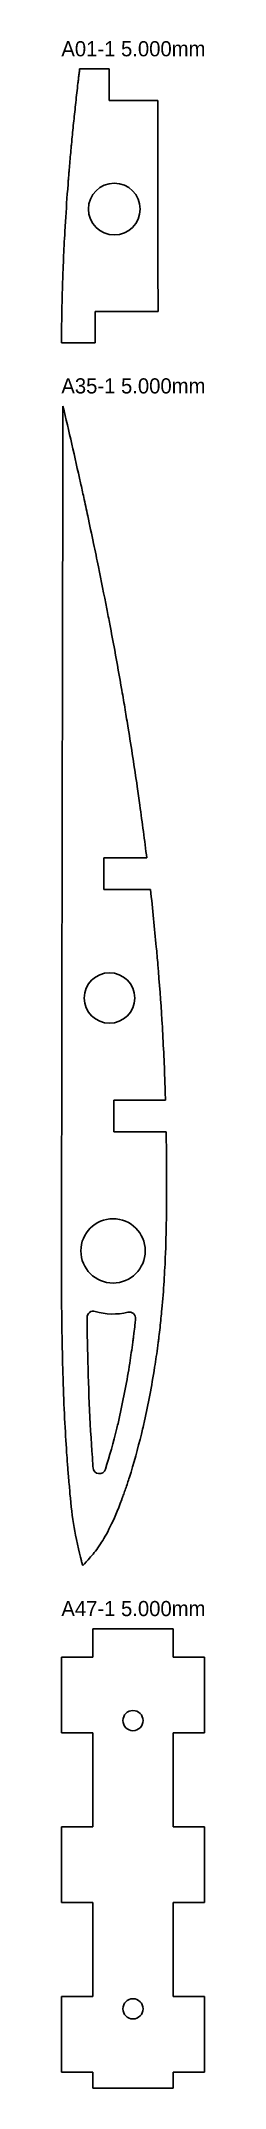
# Model space of a CAD drawing. Header units: millimetres. Extents: x 0 to 1220, y 0 to 2440.
# Drawn here: x 115.6 to 138.3, y 787.1 to 1111.3 of the extents above; entities that cross this region are included whole.
import ezdxf

# ---------------------------------------------------------------- set-up
doc = ezdxf.new("R2010")
doc.units = ezdxf.units.MM
doc.layers.add('CUT', color=1, linetype='Continuous')
doc.layers.add('LABELS_NONCUT', color=3, linetype='Continuous')

msp = doc.modelspace()

# ---------------------------------------------------------------- texts
at = {"layer": 'LABELS_NONCUT'}
for s, p in [('A01-1 5.000mm', (115.64, 1108.9)), ('A35-1 5.000mm', (115.64, 1055.5)), ('A47-1 5.000mm', (115.64, 861.84))]:
    msp.add_text(s, height=2.4, dxfattribs=at).set_placement(p)

# ---------------------------------------------------------------- linework, layer by layer
at = {"layer": 'CUT'}
for p, q in [((123.21, 1106.9, 0), (118.54, 1106.89, 0)), ((123.22, 1101.9, 0), (123.21, 1106.9, 0)), ((130.91, 1101.9, 0), (123.22, 1101.9, 0)), ((121, 1068.49, 0), (130.96, 1068.5, 0)), ((121, 1063.5, 0), (121, 1068.49, 0)), ((115.64, 1063.5, 0), (121, 1063.5, 0)), ((122.38, 976.95, 0), (122.38, 981.95, 0)), ((122.38, 981.95, 0), (129.17, 981.94, 0)), ((129.76, 976.94, 0), (122.38, 976.95, 0)), ((123.98, 938.55, 0), (123.98, 943.55, 0)), ((123.98, 943.55, 0), (132.14, 943.54, 0)), ((132.25, 938.54, 0), (123.98, 938.55, 0)), ((133.34, 859.84), (120.64, 859.84)), ((120.64, 859.84), (120.64, 855.34)), ((133.34, 855.34), (133.34, 859.84)), ((120.64, 855.34), (115.64, 855.34)), ((115.64, 855.34), (115.64, 843.34)), ((138.34, 855.34), (133.34, 855.34)), ((138.34, 843.34), (138.34, 855.34)), ((115.64, 843.34), (120.64, 843.34)), ((120.64, 843.34), (120.64, 828.46)), ((133.34, 828.46), (133.34, 843.34)), ((133.34, 843.34), (138.34, 843.34)), ((120.64, 828.46), (115.64, 828.46)), ((115.64, 828.46), (115.64, 816.46)), ((138.34, 828.46), (133.34, 828.46)), ((138.34, 816.46), (138.34, 828.46)), ((115.64, 816.46), (120.64, 816.46)), ((120.64, 816.46), (120.64, 801.59)), ((133.34, 801.59), (133.34, 816.46)), ((133.34, 816.46), (138.34, 816.46)), ((120.64, 801.59), (115.64, 801.59)), ((115.64, 801.59), (115.64, 789.59)), ((138.34, 801.59), (133.34, 801.59)), ((138.34, 789.59), (138.34, 801.59)), ((115.64, 789.59), (120.64, 789.59)), ((120.64, 789.59), (120.64, 787.09)), ((133.34, 787.09), (133.34, 789.59)), ((133.34, 789.59), (138.34, 789.59)), ((120.64, 787.09), (133.34, 787.09))]:
    msp.add_line(p, q, dxfattribs=at)
for centre, radius in [((124.03, 1084.7), 4.1), ((123.27, 959.74, 0), 4), ((123.83, 919.69), 5.1), ((126.99, 845.29), 1.6), ((126.99, 799.64), 1.6)]:
    msp.add_circle(centre, radius, dxfattribs=at)
for centre, radius, start, end in [((120.71, 909.15, 0), 1, 73.5649, -179.3901), ((123.83, 919.69, 0), 10, -106.4775, -76.4522), ((126.4, 909, 0), 1, -6.0193, 103.4701), ((121.67, 885.4, 0), 1, -175.4944, -17.5956)]:
    msp.add_arc(centre, radius, start, end, dxfattribs=at)
for points, knots in [([(118.54, 1106.89, 0), (118.51, 1106.64, 0), (118.48, 1106.38, 0), (118.45, 1106.13, 0), (118.42, 1105.88, 0), (118.39, 1105.63, 0), (118.36, 1105.39, 0), (118.33, 1105.13, 0), (118.3, 1104.87, 0), (118.27, 1104.62, 0), (118.21, 1104.11, 0), (118.15, 1103.61, 0), (118.1, 1103.11, 0), (117.98, 1102.1, 0), (117.87, 1101.11, 0), (117.77, 1100.13, 0), (117.66, 1099.14, 0), (117.56, 1098.16, 0), (117.46, 1097.2, 0), (117.42, 1096.72, 0), (117.37, 1096.24, 0), (117.32, 1095.77, 0), (117.3, 1095.53, 0), (117.28, 1095.29, 0), (117.26, 1095.06, 0), (117.24, 1094.94, 0), (117.23, 1094.83, 0), (117.22, 1094.71, 0), (117.22, 1094.65, 0), (117.21, 1094.59, 0), (117.21, 1094.53, 0), (117.2, 1094.48, 0), (117.2, 1094.42, 0), (117.19, 1094.36, 0), (117.1, 1093.42, 0), (117.02, 1092.49, 0), (116.94, 1091.58, 0), (116.94, 1091.55, 0), (116.94, 1091.52, 0), (116.93, 1091.49, 0), (116.93, 1091.46, 0), (116.93, 1091.43, 0), (116.93, 1091.4, 0), (116.92, 1091.34, 0), (116.92, 1091.28, 0), (116.91, 1091.22, 0), (116.9, 1091.1, 0), (116.89, 1090.98, 0), (116.88, 1090.86, 0), (116.86, 1090.62, 0), (116.84, 1090.37, 0), (116.82, 1090.13, 0), (116.81, 1090.01, 0), (116.8, 1089.89, 0), (116.79, 1089.76, 0), (116.78, 1089.64, 0), (116.77, 1089.52, 0), (116.76, 1089.39, 0), (116.75, 1089.27, 0), (116.74, 1089.14, 0), (116.73, 1089.02, 0), (116.72, 1088.9, 0), (116.71, 1088.77, 0), (116.7, 1088.65, 0), (116.54, 1086.59, 0), (116.41, 1084.61, 0), (116.29, 1082.72, 0), (116.27, 1082.37, 0), (116.25, 1082.02, 0), (116.23, 1081.67, 0), (116.21, 1081.32, 0), (116.19, 1080.97, 0), (116.17, 1080.63, 0), (116.09, 1079.12, 0), (116.02, 1077.67, 0), (115.96, 1076.27, 0), (115.93, 1075.52, 0), (115.9, 1074.77, 0), (115.88, 1074.05, 0), (115.83, 1072.88, 0), (115.8, 1071.75, 0), (115.77, 1070.66, 0), (115.76, 1070.11, 0), (115.74, 1069.56, 0), (115.73, 1069.03, 0), (115.72, 1068.47, 0), (115.71, 1067.92, 0), (115.7, 1067.38, 0), (115.69, 1066.81, 0), (115.68, 1066.25, 0), (115.67, 1065.71, 0), (115.66, 1065.14, 0), (115.66, 1064.58, 0), (115.65, 1064.03, 0), (115.65, 1063.85, 0), (115.65, 1063.67, 0), (115.64, 1063.5, 0)], [0, 0, 0, 0, 0.012993, 0.012993, 0.012993, 0.02575, 0.02575, 0.02575, 0.039021, 0.039021, 0.039021, 0.065282, 0.065282, 0.065282, 0.118625, 0.118625, 0.118625, 0.172642, 0.172642, 0.172642, 0.199764, 0.199764, 0.199764, 0.213316, 0.213316, 0.213316, 0.220088, 0.220088, 0.220088, 0.223472, 0.223472, 0.223472, 0.226856, 0.226856, 0.226856, 0.281604, 0.281604, 0.281604, 0.283398, 0.283398, 0.283398, 0.285197, 0.285197, 0.285197, 0.288814, 0.288814, 0.288814, 0.296118, 0.296118, 0.296118, 0.310984, 0.310984, 0.310984, 0.318538, 0.318538, 0.318538, 0.326164, 0.326164, 0.326164, 0.33386, 0.33386, 0.33386, 0.34162, 0.34162, 0.34162, 0.470576, 0.470576, 0.470576, 0.494673, 0.494673, 0.494673, 0.518842, 0.518842, 0.518842, 0.625173, 0.625173, 0.625173, 0.682952, 0.682952, 0.682952, 0.775917, 0.775917, 0.775917, 0.823378, 0.823378, 0.823378, 0.873267, 0.873267, 0.873267, 0.926076, 0.926076, 0.926076, 0.981758, 0.981758, 0.981758, 1, 1, 1, 1]), ([(130.96, 1068.5, 0), (130.96, 1069.22, 0), (130.96, 1069.95, 0), (130.96, 1070.69, 0), (130.96, 1071.21, 0), (130.96, 1071.73, 0), (130.95, 1072.25, 0), (130.95, 1073.87, 0), (130.95, 1075.52, 0), (130.95, 1077.19, 0), (130.95, 1077.63, 0), (130.94, 1078.07, 0), (130.94, 1078.5, 0), (130.94, 1078.94, 0), (130.94, 1079.37, 0), (130.94, 1079.81, 0), (130.94, 1079.92, 0), (130.94, 1080.03, 0), (130.94, 1080.14, 0), (130.94, 1080.26, 0), (130.94, 1080.38, 0), (130.94, 1080.49, 0), (130.94, 1080.74, 0), (130.94, 1080.98, 0), (130.94, 1081.23, 0), (130.94, 1082.33, 0), (130.94, 1083.43, 0), (130.93, 1084.53, 0), (130.93, 1085.11, 0), (130.93, 1085.69, 0), (130.93, 1086.27, 0), (130.93, 1087.39, 0), (130.93, 1088.5, 0), (130.93, 1089.59, 0), (130.93, 1090.55, 0), (130.92, 1091.51, 0), (130.92, 1092.44, 0), (130.92, 1092.94, 0), (130.92, 1093.43, 0), (130.92, 1093.91, 0), (130.92, 1094.14, 0), (130.92, 1094.37, 0), (130.92, 1094.6, 0), (130.92, 1094.75, 0), (130.92, 1094.89, 0), (130.92, 1095.03, 0), (130.92, 1095.17, 0), (130.92, 1095.3, 0), (130.92, 1095.43, 0), (130.92, 1095.76, 0), (130.92, 1096.09, 0), (130.92, 1096.42, 0), (130.91, 1096.86, 0), (130.91, 1097.29, 0), (130.91, 1097.72, 0), (130.91, 1097.97, 0), (130.91, 1098.22, 0), (130.91, 1098.47, 0), (130.91, 1098.6, 0), (130.91, 1098.73, 0), (130.91, 1098.86, 0), (130.91, 1098.93, 0), (130.91, 1098.99, 0), (130.91, 1099.06, 0), (130.91, 1099.09, 0), (130.91, 1099.13, 0), (130.91, 1099.16, 0), (130.91, 1099.2, 0), (130.91, 1099.23, 0), (130.91, 1099.26, 0), (130.91, 1099.85, 0), (130.91, 1100.43, 0), (130.91, 1101, 0), (130.91, 1101.3, 0), (130.91, 1101.6, 0), (130.91, 1101.9, 0)], [0, 0, 0, 0, 0.06719, 0.06719, 0.06719, 0.114302, 0.114302, 0.114302, 0.25936, 0.25936, 0.25936, 0.297194, 0.297194, 0.297194, 0.334769, 0.334769, 0.334769, 0.344384, 0.344384, 0.344384, 0.35441, 0.35441, 0.35441, 0.375485, 0.375485, 0.375485, 0.469912, 0.469912, 0.469912, 0.52007, 0.52007, 0.52007, 0.61635, 0.61635, 0.61635, 0.700437, 0.700437, 0.700437, 0.744572, 0.744572, 0.744572, 0.765445, 0.765445, 0.765445, 0.778586, 0.778586, 0.778586, 0.790812, 0.790812, 0.790812, 0.821424, 0.821424, 0.821424, 0.862269, 0.862269, 0.862269, 0.886036, 0.886036, 0.886036, 0.89871, 0.89871, 0.89871, 0.905233, 0.905233, 0.905233, 0.908541, 0.908541, 0.908541, 0.911878, 0.911878, 0.911878, 0.969173, 0.969173, 0.969173, 1, 1, 1, 1]), ([(119.03, 869.84, 0), (119.01, 869.91, 0), (118.98, 869.99, 0), (118.95, 870.09, 0), (118.9, 870.23, 0), (118.86, 870.4, 0), (118.81, 870.59, 0), (118.44, 871.96, 0), (117.89, 874.49, 0), (117.66, 875.88, 0), (117.38, 877.58, 0), (117.18, 879.36, 0), (117.01, 881.22, 0), (116.95, 881.92, 0), (116.87, 882.82, 0), (116.79, 883.74, 0), (116.72, 884.54, 0), (116.66, 885.34, 0), (116.61, 885.94, 0), (116.57, 886.46, 0), (116.55, 886.82, 0), (116.52, 887.26, 0), (116.41, 888.76, 0), (116.3, 890.5, 0), (116.2, 892.44, 0), (116.1, 894.34, 0), (116.01, 896.42, 0), (115.94, 898.57, 0), (115.89, 899.96, 0), (115.85, 901.37, 0), (115.82, 902.75, 0), (115.81, 903.18, 0), (115.8, 903.63, 0), (115.79, 904.1, 0), (115.76, 905.46, 0), (115.73, 906.97, 0), (115.72, 908.13, 0), (115.67, 911.56, 0), (115.65, 914.93, 0), (115.65, 917.77, 0), (115.64, 919.18, 0), (115.64, 920.32, 0), (115.65, 921.67, 0), (115.65, 922.99, 0), (115.65, 924.45, 0), (115.66, 926.04, 0), (115.66, 928.21, 0), (115.67, 930.65, 0), (115.68, 933.15, 0), (115.68, 933.92, 0), (115.68, 934.69, 0), (115.68, 935.45, 0), (115.68, 935.64, 0), (115.68, 935.83, 0), (115.68, 936.02, 0), (115.69, 936.3, 0), (115.69, 936.57, 0), (115.69, 936.88, 0), (115.69, 937.19, 0), (115.69, 937.5, 0), (115.69, 937.68, 0), (115.7, 940.67, 0), (115.7, 944.94, 0), (115.71, 949.36, 0), (115.71, 951.44, 0), (115.72, 953.33, 0), (115.72, 955.92, 0), (115.72, 958.45, 0), (115.73, 961.45, 0), (115.73, 963.84, 0), (115.73, 965.07, 0), (115.74, 966.14, 0), (115.74, 966.93, 0), (115.74, 967.7, 0), (115.74, 968.21, 0), (115.74, 968.45, 0), (115.74, 968.61, 0), (115.74, 968.92, 0), (115.74, 969.24, 0), (115.74, 969.36, 0), (115.74, 969.48, 0), (115.74, 969.6, 0), (115.74, 970.01, 0), (115.74, 970.37, 0), (115.74, 970.91, 0), (115.74, 971.44, 0), (115.75, 972.06, 0), (115.75, 972.77, 0), (115.75, 975.61, 0), (115.76, 979.7, 0), (115.77, 983.34, 0), (115.77, 986.89, 0), (115.78, 989.79, 0), (115.78, 992.88, 0), (115.79, 999.16, 0), (115.81, 1005.44, 0), (115.82, 1011.72, 0), (115.83, 1017.62, 0), (115.84, 1023.53, 0), (115.85, 1029.44, 0), (115.86, 1037.46, 0), (115.88, 1045.48, 0), (115.89, 1053.5, 0)], [0, 0, 0, 0, 0.021356, 0.021356, 0.021356, 0.055966, 0.055966, 0.055966, 0.307701, 0.307701, 0.307701, 0.61666, 0.61666, 0.61666, 0.73338, 0.73338, 0.73338, 0.834968, 0.834968, 0.834968, 0.923386, 0.923386, 0.923386, 1.223828, 1.223828, 1.223828, 1.517018, 1.517018, 1.517018, 1.706715, 1.706715, 1.706715, 1.766626, 1.766626, 1.766626, 1.94061, 1.94061, 1.94061, 2.452903, 2.452903, 2.452903, 2.70592, 2.70592, 2.70592, 2.952832, 2.952832, 2.952832, 3.289939, 3.289939, 3.289939, 3.393281, 3.393281, 3.393281, 3.419112, 3.419112, 3.419112, 3.457079, 3.457079, 3.457079, 3.494128, 3.494128, 3.494128, 4.11946, 4.11946, 4.11946, 4.413497, 4.413497, 4.413497, 4.700438, 4.700438, 4.700438, 4.848526, 4.848526, 4.848526, 4.99304, 4.99304, 4.99304, 5.09043, 5.09043, 5.09043, 5.127094, 5.127094, 5.127094, 5.251679, 5.251679, 5.251679, 5.373256, 5.373256, 5.373256, 5.863286, 5.863286, 5.863286, 6.34149, 6.34149, 6.34149, 7.310095, 7.310095, 7.310095, 8.221764, 8.221764, 8.221764, 9.459284, 9.459284, 9.459284, 9.459284]), ([(115.89, 1053.5, 0), (116.81, 1049.62, 0), (117.79, 1045.36, 0), (118.85, 1040.58, 0), (119.02, 1039.81, 0), (119.4, 1038.08, 0), (119.61, 1037.11, 0), (120.13, 1034.66, 0), (120.44, 1033.19, 0), (121.01, 1030.5, 0), (121.26, 1029.28, 0), (121.95, 1025.88, 0), (122.4, 1023.62, 0), (123, 1020.58, 0), (123.16, 1019.76, 0), (123.58, 1017.55, 0), (123.83, 1016.23, 0), (124.47, 1012.76, 0), (124.86, 1010.59, 0), (125.41, 1007.44, 0), (125.58, 1006.41, 0), (125.91, 1004.43, 0), (126.07, 1003.49, 0), (126.73, 999.46, 0), (127.23, 996.22, 0), (127.8, 992.25, 0), (127.94, 991.29, 0), (128.46, 987.54, 0), (128.84, 984.63, 0), (129.17, 981.94, 0)], [0, 0, 0, 0, 0.0664853, 0.0664853, 0.0790967, 0.0790967, 0.0947894, 0.0947894, 0.1185118, 0.1185118, 0.1391589, 0.1391589, 0.1746662, 0.1746662, 0.1880336, 0.1880336, 0.2110219, 0.2110219, 0.2448091, 0.2448091, 0.2614964, 0.2614964, 0.2777809, 0.2777809, 0.3271012, 0.3271012, 0.3435815, 0.3435815, 0.3883801, 0.3883801, 0.3883801, 0.3883801]), ([(129.76, 976.94, 0), (130.11, 973.82, 0), (130.42, 970.74, 0), (130.77, 966.93, 0), (130.85, 966, 0), (131.18, 962.17, 0), (131.4, 959.1, 0), (131.67, 954.76, 0), (131.75, 953.29, 0), (131.91, 950.16, 0), (131.97, 948.58, 0), (132.07, 945.83, 0), (132.11, 944.67, 0), (132.14, 943.54, 0)], [0, 0, 0, 0, 0.273528, 0.273528, 0.361862, 0.361862, 0.618389, 0.618389, 0.759497, 0.759497, 0.8972, 0.8972, 1, 1, 1, 1]), ([(132.25, 938.54, 0), (132.28, 936.59, 0), (132.3, 934.62, 0), (132.31, 932.01, 0), (132.31, 931.26, 0), (132.31, 929.81, 0), (132.31, 929.13, 0), (132.3, 925.31, 0), (132.25, 922.19, 0), (132.08, 917.76, 0), (132.01, 916.35, 0), (131.82, 913.43, 0), (131.71, 911.95, 0), (131.48, 909.5, 0), (131.38, 908.52, 0), (131.22, 907.07, 0), (131.16, 906.59, 0), (131.08, 905.87, 0), (131.05, 905.64, 0), (131, 905.28, 0), (130.98, 905.17, 0), (130.95, 904.94, 0), (130.94, 904.82, 0), (130.77, 903.53, 0), (130.6, 902.38, 0), (129.94, 898.21, 0), (129.4, 895.38, 0), (128.67, 892.11, 0), (128.5, 891.4, 0), (127.78, 888.45, 0), (127.1, 885.98, 0), (126.22, 883.2, 0), (126.02, 882.59, 0), (125.72, 881.72, 0), (125.62, 881.45, 0), (125.48, 881.05, 0), (125.44, 880.92, 0), (125.37, 880.73, 0), (125.34, 880.67, 0), (125.31, 880.58, 0), (125.3, 880.56, 0), (125.27, 880.46, 0), (125.23, 880.37, 0), (123.92, 876.82, 0), (122.79, 874.71, 0), (121.29, 872.43, 0), (120.79, 871.81, 0), (120.08, 870.98, 0), (119.71, 870.56, 0), (119.2, 870.02, 0), (119.12, 869.93, 0), (119.03, 869.84, 0)], [0, 0, 0, 0, 0.082684, 0.082684, 0.111898, 0.111898, 0.140407, 0.140407, 0.269169, 0.269169, 0.332764, 0.332764, 0.394823, 0.394823, 0.43539, 0.43539, 0.455425, 0.455425, 0.46532, 0.46532, 0.470208, 0.470208, 0.474977, 0.474977, 0.520301, 0.520301, 0.644833, 0.644833, 0.677058, 0.677058, 0.770641, 0.770641, 0.798827, 0.798827, 0.812748, 0.812748, 0.819623, 0.819623, 0.823019, 0.823019, 0.824696, 0.824696, 0.826333, 0.826333, 0.919885, 0.919885, 0.974185, 0.974185, 0.995743, 0.995743, 1, 1, 1, 1]), ([(120.67, 885.32, 0), (120.65, 885.6, 0), (120.63, 885.87, 0), (120.61, 886.11, 0), (120.59, 886.45, 0), (120.56, 886.75, 0), (120.55, 886.98, 0), (120.15, 892.37, 0), (119.91, 898.74, 0), (119.79, 904.2, 0), (119.75, 905.82, 0), (119.73, 907.46, 0), (119.71, 909.13, 0)], [0, 0, 0, 0, 0.021903, 0.021903, 0.021903, 0.053285, 0.053285, 0.053285, 0.78291, 0.78291, 0.78291, 1, 1, 1, 1]), ([(127.4, 908.9, 0), (127.37, 908.6, 0), (127.33, 908.3, 0), (127.3, 908, 0), (127.25, 907.53, 0), (127.19, 907.07, 0), (127.13, 906.6, 0), (127.11, 906.37, 0), (127.08, 906.14, 0), (127.05, 905.91, 0), (127.03, 905.8, 0), (127.02, 905.68, 0), (127, 905.57, 0), (126.99, 905.45, 0), (126.97, 905.34, 0), (126.96, 905.23, 0), (126.81, 904.13, 0), (126.65, 903.02, 0), (126.47, 901.89, 0), (126.05, 899.19, 0), (125.53, 896.39, 0), (124.91, 893.65, 0), (124.76, 892.97, 0), (124.6, 892.28, 0), (124.43, 891.59, 0), (123.89, 889.38, 0), (123.29, 887.2, 0), (122.62, 885.1, 0)], [0, 0, 0, 0, 0.03921, 0.03921, 0.03921, 0.100061, 0.100061, 0.100061, 0.129828, 0.129828, 0.129828, 0.144448, 0.144448, 0.144448, 0.159178, 0.159178, 0.159178, 0.29996, 0.29996, 0.29996, 0.638496, 0.638496, 0.638496, 0.72378, 0.72378, 0.72378, 1, 1, 1, 1])]:
    msp.add_open_spline(points, degree=3, knots=knots, dxfattribs=at)

msp.set_redraw_order([(e.dxf.handle, doc.entitydb.next_handle()) for e in msp.query("TEXT MTEXT ATTDEF DIMENSION ARC_DIMENSION")])  # texts and dimensions are drawn at this point

doc.saveas('drawing.dxf')
